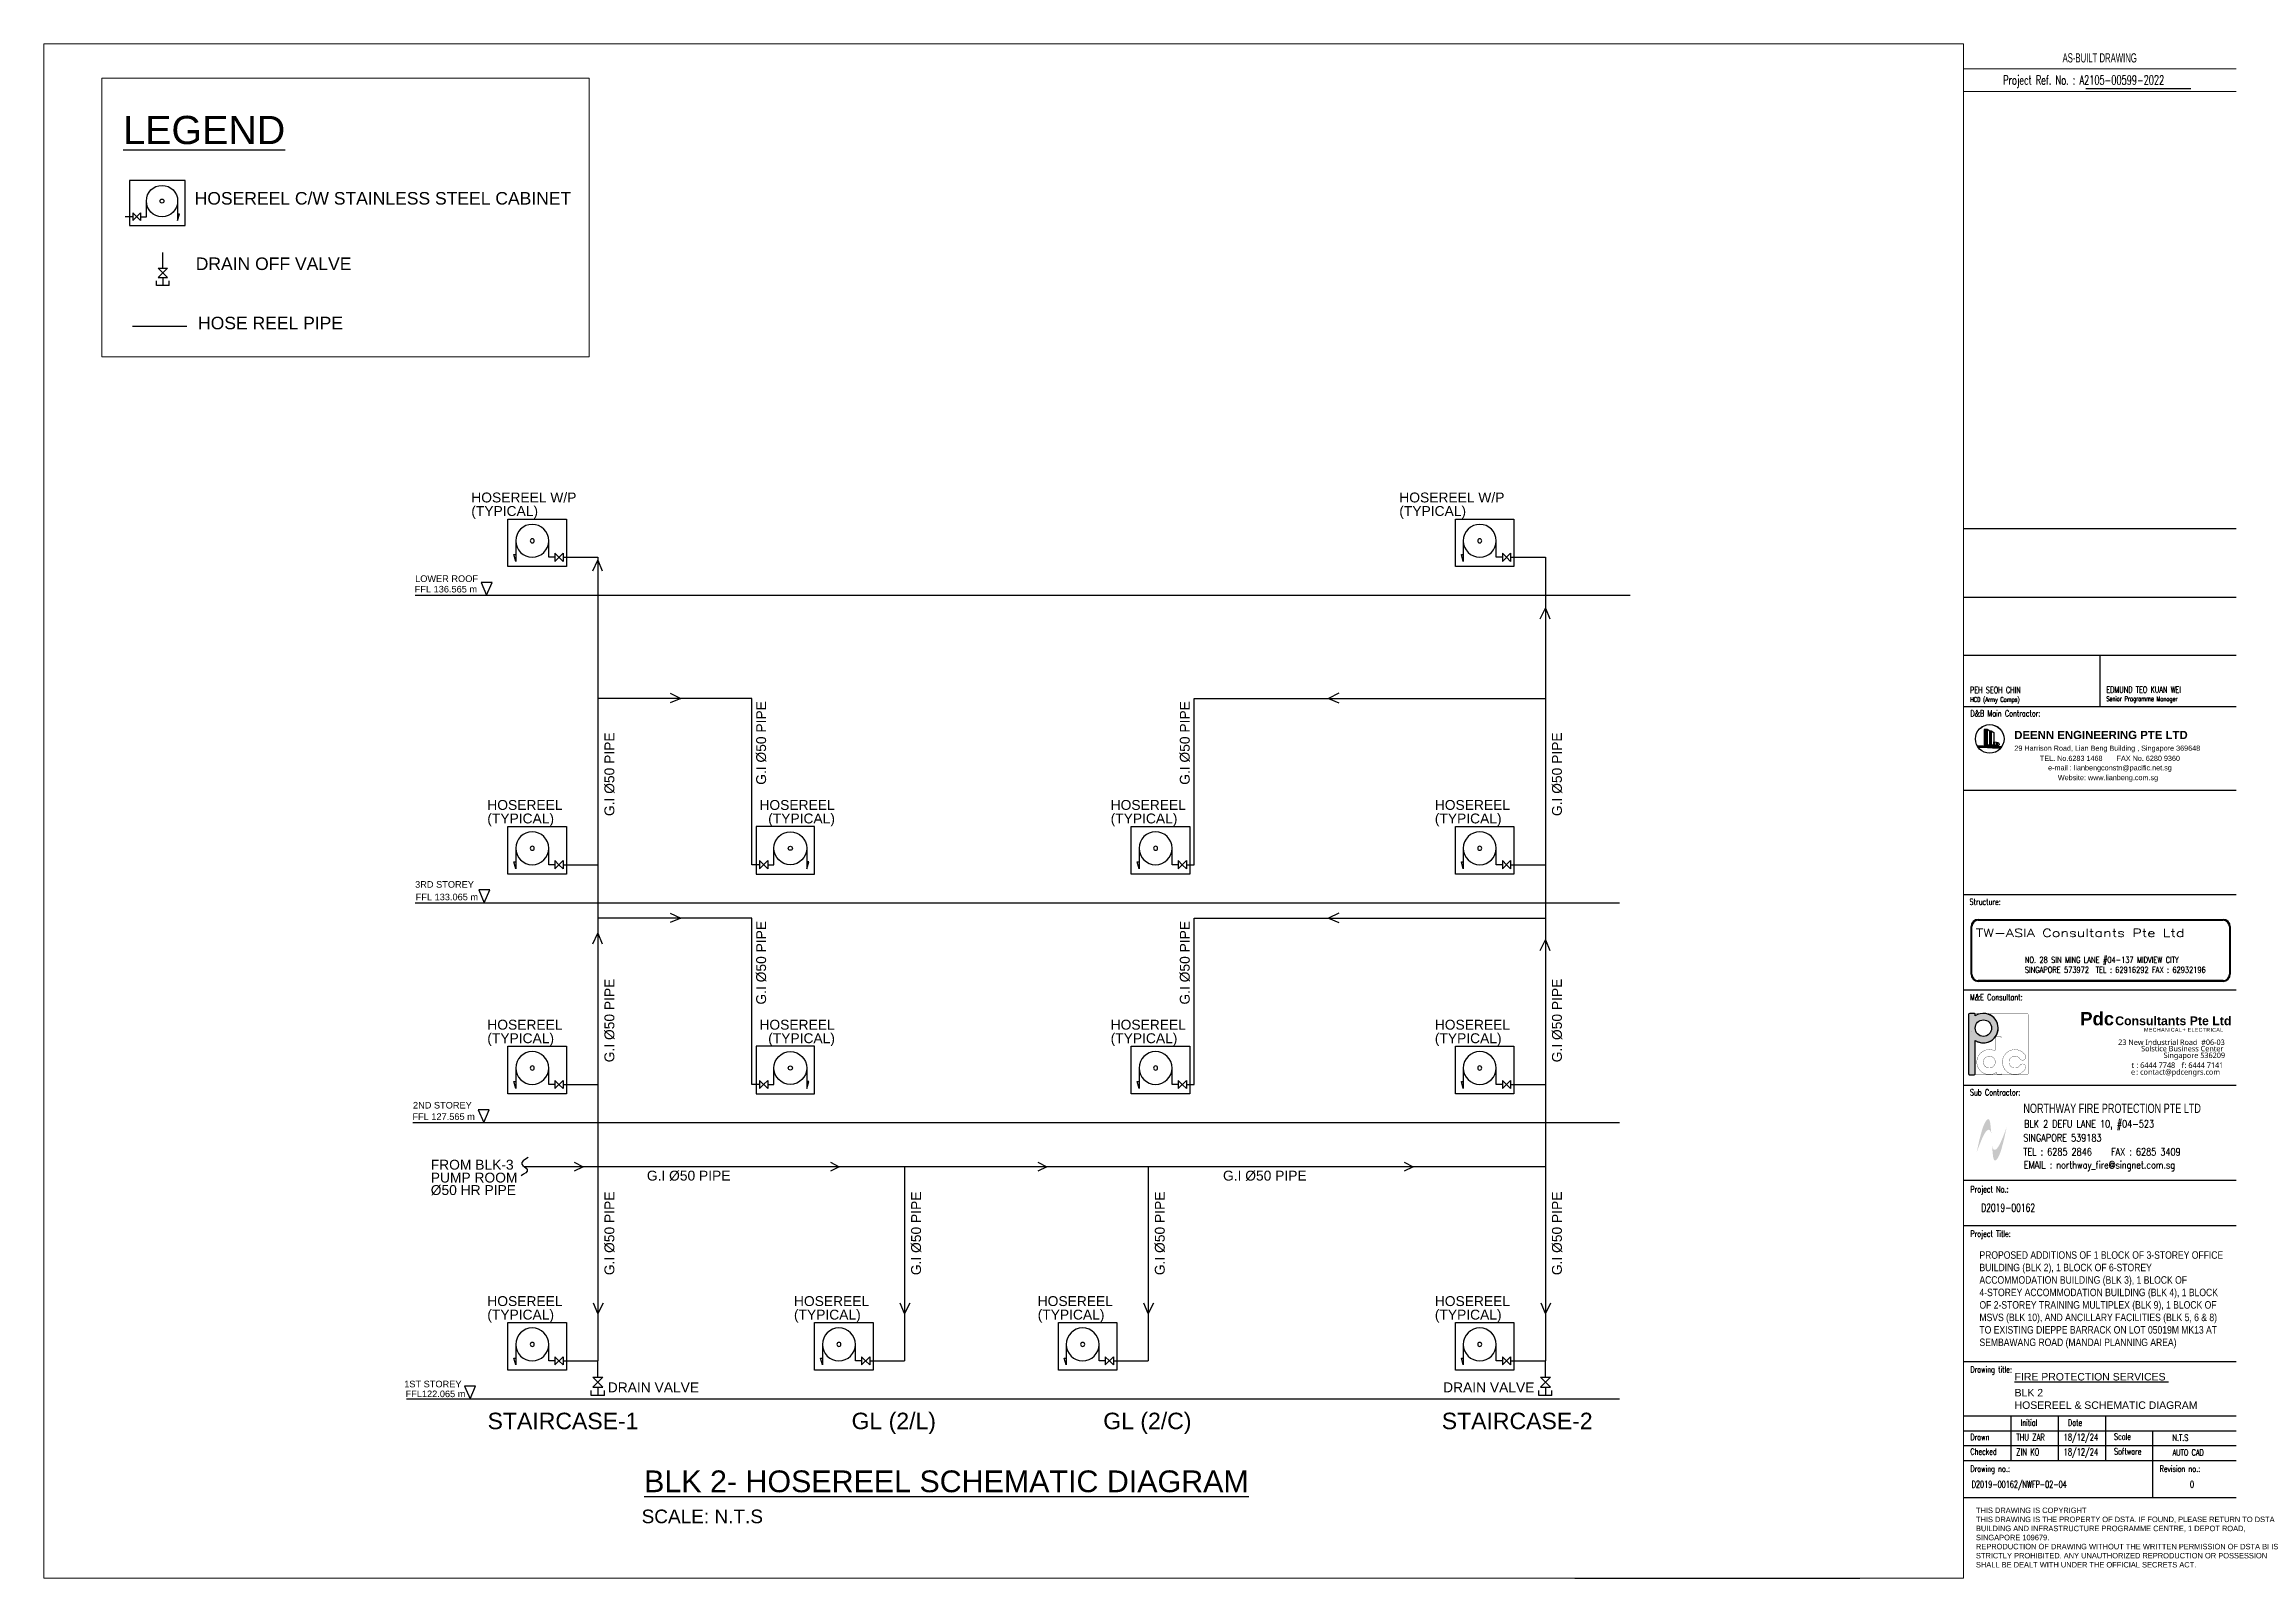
# Paper-space layout 'NWFP-02-04' of a CAD drawing. Header units: millimetres. Extents: x 4 to 810, y 14 to 579.
# The model-space entities are those that its viewports show. They can reach past a viewport. Long polylines and large blocks are cut down to what shows.
import ezdxf
from ezdxf.enums import TextEntityAlignment as Align

# ---------------------------------------------------------------- set-up
doc = ezdxf.new("R2010")
doc.units = ezdxf.units.MM
doc.linetypes.add('CENTER', pattern=[50.800000000000004, 31.75, -6.35, 6.35, -6.35])
for name, color, linetype in [('_KTI_CONTROL', 9, 'Continuous'), ('A-_ANOTTBLK----_E-', 7, 'Continuous'), ('A-_ANOTTBLK_--_N', 7, 'Continuous'), ('A-_ANOTTBLK_E-', 7, 'Continuous'), ('ARCHI', 135, 'Continuous'), ('LEVEL', 7, 'Continuous'), ('M-_FIRE----_E-', 14, 'Continuous'), ('M-_FIREHREL_E-', 14, 'HOSEREEL_SUPPLY'), ('M-_FIREHREL_T-', 7, 'Continuous'), ('M-HRPIPE--_E-', 1, 'Continuous'), ('TITLEBLOCK', 7, 'Continuous')]:
    doc.layers.add(name, color=color, linetype=linetype)
doc.layers.add('G-____-____-TEXT', color=7, linetype='Continuous', lineweight=9)
doc.layers.add('TITLE BLOCK$0$TB', color=7, linetype='Continuous', lineweight=13)
doc.styles.add('Arial', font='arial.ttf', dxfattribs={"height": 749.999999999999})
doc.styles.add('MtXpl_Trebuchet_MS', font='trebucbd.ttf')
doc.styles.add('PDC', font='arialbd.ttf', dxfattribs={"width": 0.9, "height": 300})
doc.styles.add('PDC-Add', font='trebuc.ttf')
doc.styles.add('ROMANC', font='ARIALUNI.ttf')
doc.styles.add('RomanD', font='romand__.ttf', dxfattribs={"width": 1.3, "height": 3})
doc.styles.add('ROMANS-1', font='romans.shx', dxfattribs={"width": 0.7})
doc.styles.add('RomanS_6', font='romans__.ttf', dxfattribs={"width": 0.65, "height": 2.25})
doc.styles.add('simplex', font='simplex_.ttf', dxfattribs={"height": 599.9999999999997})
doc.styles.get("Standard").update_dxf_attribs({"font": 'arial.ttf'})
doc.styles.add('X_1368_ TITLE BLK A1$0$X_1368_ TITLE BLK A1$0$Standard', font='txt_____.ttf')
doc.linetypes.add('HOSEREEL_SUPPLY', pattern='A,0.5,-0.2,["HR",Standard,S=0.1,R=0,X=-0.1,Y=-0.05],-0.2', length=0.9)

psp = doc.layouts.new('NWFP-02-04')

# ---------------------------------------------------------------- texts
at = {"color": 7, "ltscale": 0.5, "style": 'Arial'}
for s, p in [('29 Harrison Road, Lian Beng Building , Singapore 369648', (728.4463972385142, 318.7843403938391)), ('TEL. No.6283 1468       FAX No. 6280 9360', (737.8365761945279, 315.0586281423116))]:
    psp.add_text(s, height=1.9, rotation=0.0007973308914706, dxfattribs=at).set_placement(p)
for s, rotation, p in [('e-mail : lianbengconstn@pacific.net.sg', 0.0007973308914709, (763.5830440856794, 311.5898924711391)), ('Website: www.lianbeng.com.sg', 0.0007973308914713, (762.8645513298306, 307.9736686425102))]:
    psp.add_text(s, height=1.9, rotation=rotation, dxfattribs=at).set_placement(p, align=Align.CENTER)
at = {"color": 5}
psp.add_text('%%UBLK 2- HOSEREEL SCHEMATIC DIAGRAM', height=8, dxfattribs=at).set_placement((224.6272150993655, 46.20777702319629))
psp.add_text('SCALE: N.T.S', height=5).set_placement((223.7038893494728, 34.8135800779819))
at = {"layer": 'A-_ANOTTBLK----_E-', "color": 7, "style": 'simplex', "width": 0.65}
for s, p in [('PEH SEOH CHIN', (712.1198032548873, 340.0128666839441)), ('EDMUND TEO KUAN WEI', (762.2480686532499, 340.1274421071171)), ('D&B Main Contractor:', (712.2772841117876, 331.3717483746559)), ('Structure: ', (711.9559453006696, 262.1121002034927)), ('Project No.:', (712.2756904668477, 156.4037942369033)), ('Project Title:', (712.2587644842488, 140.0755206111926)), ('Drawing title:', (712.2587644842215, 90.17908392360596)), ('Initial', (730.7411329255178, 70.63364072349168)), ('Date', (748.1428603265354, 70.63364072349168)), ('Drawn', (712.2576330579695, 65.31546269790078)), ('Scale', (765.0857051748158, 65.49941153778127)), ('N.T.S', (786.5889325801859, 65.07548471815153)), ('Checked', (712.2573495957122, 59.9972846723208)), ('Software', (765.0857051748158, 60.04486608323714)), ('AUTO CAD', (786.5889325801859, 59.66226196022717)), ('Drawing no.:', (712.2587572159473, 53.67908402084913)), ('Revision no.:', (781.8656668200174, 53.67908402084913))]:
    psp.add_text(s, height=2.295445363654708, dxfattribs=at).set_placement(p)
for s, p in [('M&E Consultant:', (712.0958839944783, 228.1882684446983)), ('Sub Contractor:', (712.0958839944783, 193.1882684446983))]:
    psp.add_text(s, height=2.295445363654708, dxfattribs=at).set_placement(p, align=Align.MIDDLE_LEFT)
at = {"layer": 'A-_ANOTTBLK----_E-', "color": 7, "style": 'ROMANS-1', "width": 0.65}
for s, p in [('THU ZAR', (729.159740741316, 65.17909526894755)), ('18/12/24', (746.5614681423335, 65.17909526894755)), ('ZIN KO', (729.159740741316, 59.72454981440342)), ('18/12/24', (746.5614681423335, 59.72454981440342))]:
    psp.add_text(s, height=2.5, rotation=359.9969460926246, dxfattribs=at).set_placement(p)
at = {"layer": 'A-_ANOTTBLK----_E-', "color": 7, "width": 91.21851673373487, "attachment_point": 1, "style": 'ROMANS-1'}
for s, insert, char_height, rotation in [('D2019-00162', (716.247473513864, 152.2515839291226), 2.909090909090281, 359.9969460926245), ('D2019-00162/NWFP-02-04', (712.7503662611625, 50.33025562961211), 2.5, 359.99694609262457), ('\\pi-7.5,l9.25,t9.25;0', (791.2392234435001, 50.33025562961211), 2.5, 359.99694609262457)]:
    psp.add_mtext(s, dxfattribs=dict(at, insert=insert, char_height=char_height, rotation=rotation))
at = {"layer": 'A-_ANOTTBLK----_E-', "color": 7, "insert": (715.6033911254326, 134.7847081078448), "char_height": 2.75, "width": 91.21851673373487, "attachment_point": 1, "rotation": 359.9969460926245}
psp.add_mtext('{\\fArial Narrow|b0|i0|c0|p34;\\C256;PROPOSED ADDITIONS OF 1 BLOCK OF 3-STOREY OFFICE BUILDING (BLK 2), 1 BLOCK OF 6-STOREY ACCOMMODATION BUILDING (BLK 3), 1 BLOCK OF 4-STOREY ACCOMMODATION BUILDING (BLK 4), 1 BLOCK OF 2-STOREY TRAINING MULTIPLEX (BLK 9), 1 BLOCK OF MSVS (BLK 10), AND ANCILLARY FACILITIES (BLK 5, 6 & 8) TO EXISTING DIEPPE BARRACK ON LOT 05019M MK13 AT SEMBAWANG ROAD (MANDAI PLANNING AREA)}', dxfattribs=at)
at = {"layer": 'A-_ANOTTBLK_--_N', "color": 7, "width": 0.6}
psp.add_text('AS-BUILT DRAWING', height=3.388437499998862, rotation=0.0008289073064477002, dxfattribs=at).set_placement((759.8125369687423, 571.8425190557967), align=Align.CENTER)
at = {"layer": 'A-_ANOTTBLK_--_N', "color": 7, "style": 'simplex', "width": 0.65}
psp.add_text('Project Ref. No. : A2105-00599-2022', height=3.388437499998862, rotation=0.0008289073064477002, dxfattribs=at).set_placement((724.3424799766481, 563.6791521750856))
at = {"layer": 'A-_ANOTTBLK_--_N', "attachment_point": 1}
for s, insert, char_height, width, style in [('TW-ASIA Consultants Pte Ltd', (714.2791687234369, 253.3239869694382), 3, 108.700808125, 'RomanD'), ('NO. 28 SIN MING LANE #04-137 MIDVIEW CITY ', (732.3006330519395, 243.0342081982767), 2.25, 67.013058125, 'RomanS_6'), ('SINGAPORE 573972  TEL : 62916292 FAX : 62932196', (732.3006330519395, 239.3961873649434), 2.25, 75.97592437499999, 'RomanS_6')]:
    psp.add_mtext(s, dxfattribs=dict(at, insert=insert, char_height=char_height, width=width, style=style))
at = {"layer": 'A-_ANOTTBLK_E-', "color": 7, "style": 'simplex', "width": 0.65}
for s, p in [('HCD (Army Camps)', (712.1749240644258, 336.7616435667751)), ('Senior Programme Manager', (762.2304274254338, 337.0288502857757))]:
    psp.add_text(s, height=1.741991625001479, rotation=359.9969461333748, dxfattribs=at).set_placement(p)
at = {"layer": 'A-_ANOTTBLK_E-', "color": 7, "style": 'Arial'}
psp.add_text('%%UFIRE PROTECTION SERVICES ', height=2.75, dxfattribs=at).set_placement((728.5338905812791, 90.03489809441885), align=Align.TOP_LEFT)
at = {"layer": 'A-_ANOTTBLK_E-', "color": 7, "insert": (728.5353510975224, 84.17763932035064), "char_height": 2.75, "width": 91.21851673373487, "attachment_point": 1, "style": 'Arial'}
psp.add_mtext('BLK 2 \\PHOSEREEL & SCHEMATIC DIAGRAM', dxfattribs=at)
at = {"layer": 'Defpoints', "linetype": 'Continuous', "insert": (714.3099506029512, 40.55328817014538), "char_height": 2, "attachment_point": 1}
psp.add_mtext_dynamic_manual_height_columns('{\\fArial Narrow|b0|i0|c0|p34;THIS DRAWING IS COPYRIGHT\\PTHIS DRAWING IS THE PROPERTY OF DSTA. IF FOUND, PLEASE RETURN TO DSTA BUILDING AND INFRASTRUCTURE PROGRAMME CENTRE, 1 DEPOT ROAD, SINGAPORE 109679.\\PREPRODUCTION OF DRAWING WITHOUT THE WRITTEN PERMISSION OF DSTA BI IS STRICTLY PROHIBITED. ANY UNAUTHORIZED REPRODUCTION OR POSSESSION SHALL BE DEALT WITH UNDER THE OFFICIAL SECRETS ACT.}', width=96.01972892655611, gutter_width=1, heights=[0], dxfattribs=at)
at = {"layer": 'G-____-____-TEXT', "color": 7, "lineweight": -2, "style": 'Arial', "width": 0.7}
psp.add_text('NORTHWAY FIRE PROTECTION PTE LTD', height=3.403831133498631, dxfattribs=at).set_placement((731.7570449758592, 185.6497196096257))
at = {"layer": 'G-____-____-TEXT', "lineweight": -2, "style": 'simplex', "width": 0.8}
for s, p in [('SINGAPORE 539183', (731.7289657817938, 175.1331693567919)), ('BLK 2 DEFU LANE 10, #04-523', (732.0058130295939, 180.2647846889425)), ('TEL : 6285 2846   FAX : 6285 3409', (731.7289657817938, 169.9873725868744)), ('EMAIL : northway_fire@singnet.com.sg', (731.9027413587215, 165.1550763394171))]:
    psp.add_text(s, height=2.723064906798904, dxfattribs=at).set_placement(p)
at = {"layer": 'TITLEBLOCK', "insert": (728.375082246002, 323.0590092817503), "char_height": 3, "width": 149.9329879527612, "attachment_point": 7, "line_spacing_factor": 0.72, "style": 'ROMANC'}
psp.add_mtext('{\\fArial|b1|i0|c0|p34;DEENN ENGINEERING PTE LTD}', dxfattribs=at)

msp = doc.modelspace()

# ---------------------------------------------------------------- texts
for s, height, p in [('%%ULEGEND', 450, (84709.3984692254, 44816.94503366051)), (' STAIRCASE-1', 250, (77082.41032411276, 10559.44183911469)), ('GL (2/L)', 250, (82703.42512725313, 10559.44183911469)), ('GL (2/C)', 250, (86522.97217223457, 10559.44183911469)), (' STAIRCASE-2', 250, (91563.36255344829, 10559.44183911469))]:
    msp.add_text(s, height=height).set_placement(p)
at = {"layer": 'LEVEL'}
for s, height, p in [('HOSEREEL W/P', 150, (76932.45278430499, 24622.16515914741)), ('HOSEREEL W/P', 150, (91016.24559802153, 24622.16515914741)), ('(TYPICAL)', 150, (76932.45278430499, 24416.98566628215)), ('(TYPICAL)', 150, (91016.24559802153, 24416.98566628215)), ('FFL 136.565 m', 100, (76073.12663820038, 23255.89726982739)), ('LOWER ROOF', 100, (76079.29198463327, 23415.40423612636)), ('HOSEREEL', 150, (77175.23834571354, 19956.64043525584)), ('HOSEREEL', 150, (81305.64316639207, 19956.64043525584)), ('HOSEREEL', 150, (86635.47984321175, 19956.64043525584)), ('HOSEREEL', 150, (91555.21566461214, 19956.64043525584)), ('(TYPICAL)', 150, (77175.23834571354, 19751.46094239057)), ('(TYPICAL)', 150, (81438.14657703327, 19751.46094239057)), ('(TYPICAL)', 150, (86635.47984321175, 19751.46094239057)), ('(TYPICAL)', 150, (91555.21566461214, 19751.46094239057)), ('3RD STOREY', 100, (76079.69827195768, 18775.82927050261)), ('FFL 133.065 m', 100, (76087.97171600004, 18585.07518168793)), ('HOSEREEL', 150, (77175.23834571354, 16621.96508708585)), ('HOSEREEL', 150, (81305.64316639207, 16621.96508708585)), ('HOSEREEL', 150, (86635.47984321175, 16621.96508708585)), ('HOSEREEL', 150, (91555.21566461214, 16621.96508708586)), ('(TYPICAL)', 150, (77175.23834571354, 16416.78559422059)), ('(TYPICAL)', 150, (81438.14657703327, 16416.78559422059)), ('(TYPICAL)', 150, (86635.47984321175, 16416.78559422059)), ('(TYPICAL)', 150, (91555.21566461214, 16416.78559422059)), ('FFL 127.565 m', 100, (76039.06558237154, 15252.27374144553)), ('2ND STOREY', 100, (76047.334194779, 15425.29238318576)), ('FROM BLK-3', 150, (76317.20078913424, 14497.90515874105)), ('PUMP ROOM', 150, (76317.20078913424, 14301.77603624136)), ('G.I %%C50 PIPE', 150, (79596.67303536259, 14331.63665597286)), ('G.I %%C50 PIPE', 150, (88340.53250173412, 14331.63665597286)), ('%%C50 HR PIPE', 150, (76317.20078913424, 14113.19034787588)), ('(TYPICAL)', 150, (77175.23834571354, 12222.70777050542)), ('HOSEREEL', 150, (77175.23834571354, 12427.88726337069)), ('(TYPICAL)', 150, (81829.1723996632, 12222.70777050542)), ('HOSEREEL', 150, (81829.1723996632, 12427.88726337069)), ('(TYPICAL)', 150, (85528.20912206797, 12222.70777050542)), ('HOSEREEL', 150, (85528.20912206797, 12427.88726337069)), ('(TYPICAL)', 150, (91555.21566461214, 12222.70777050542)), ('HOSEREEL', 150, (91555.21566461214, 12427.88726337069)), ('1ST STOREY', 100, (75914.19557719414, 11194.47908381226)), ('FFL122.065 m', 100, (75934.70077069658, 11045.36563900844)), ('DRAIN VALVE', 150, (79003.56227962578, 11119.05783266695)), ('DRAIN VALVE', 150, (91681.0317811074, 11119.05783266695))]:
    msp.add_text(s, height=height, dxfattribs=at).set_placement(p)
for p in [(81405.69738129122, 20337.35548991367), (87835.49384113662, 20337.35548991367), (79103.16475070763, 19862.96562346729), (93483.14206960623, 19862.96562346729), (81405.69738129122, 17002.68014174368), (87835.49384113662, 17002.68014174368), (79103.16475070763, 16126.65181669421), (93483.14206960623, 16126.65181669421), (79103.16475070763, 12896.131508853), (83757.09880465729, 12896.131508853), (87456.13552706206, 12896.131508853), (93483.14206960623, 12896.131508853)]:
    msp.add_text('G.I %%C50 PIPE', height=150, rotation=90, dxfattribs=at).set_placement(p)
at = {"layer": 'M-_FIREHREL_T-'}
for s, p in [('HOSEREEL C/W STAINLESS STEEL CABINET ', (85849.0595994166, 43852.22413583896)), ('DRAIN OFF VALVE', (85866.28128243731, 42808.334002294)), ('HOSE REEL PIPE', (85902.99742951222, 41862.62645810781))]:
    msp.add_text(s, height=200, dxfattribs=at).set_placement(p)

# ---------------------------------------------------------------- blocks, each defined once
blk = doc.blocks.new('*X16')
at = {"color": 0}
for p, q in [((105082.673451556, 16093.28503922899), (105267.2684799529, 16277.88006762596)), ((105082.673451556, 16110.96270875866), (105249.5908104233, 16277.88006762596)), ((105082.673451556, 16128.64037828831), (105231.9131408936, 16277.88006762596)), ((105082.673451556, 16146.31804781798), (105214.2354713639, 16277.88006762596)), ((105082.673451556, 16163.99571734764), (105196.5578018343, 16277.88006762596)), ((105082.673451556, 16181.67338687731), (105178.8801323046, 16277.88006762596)), ((105082.673451556, 16199.35105640696), (105161.202462775, 16277.88006762596)), ((105082.673451556, 16217.02872593663), (105143.5247932453, 16277.88006762596)), ((105082.673451556, 16234.70639546631), (105125.8471237156, 16277.88006762596)), ((105082.673451556, 16252.38406499596), (105108.169454186, 16277.88006762596)), ((105082.673451556, 16270.06173452563), (105090.4917846563, 16277.88006762596)), ((105082.673451556, 16075.60736969932), (105281.2575590726, 16274.1914772159)), ((105082.673451556, 16057.92970016967), (105281.2575590726, 16256.51380768625)), ((105082.673451556, 16040.25203064), (105281.2575590726, 16238.83613815657)), ((105082.673451556, 16022.57436111035), (105281.2575590726, 16221.15846862691)), ((105082.673451556, 16004.89669158067), (105281.2575590725, 16203.48079909724)), ((105082.673451556, 15987.219022051), (105281.2575590725, 16185.80312956757)), ((105082.673451556, 15969.54135252134), (105281.2575590725, 16168.12546003791)), ((105082.673451556, 15951.86368299168), (105281.2575590725, 16150.44779050825)), ((105082.673451556, 15934.18601346202), (105281.2575590725, 16132.77012097859)), ((105082.673451556, 15916.50834393235), (105281.2575590725, 16115.09245144891)), ((105082.673451556, 15898.8306744027), (105281.2575590725, 16097.41478191925)), ((105082.673451556, 15881.15300487302), (105281.2575590725, 16079.73711238958)), ((105082.673451556, 15863.47533534336), (105281.2575590725, 16062.05944285991)), ((105082.673451556, 15845.79766581369), (105281.2575590725, 16044.38177333025)), ((105082.673451556, 15828.11999628403), (105281.2575590725, 16026.70410380059)), ((105082.673451556, 15810.44232675437), (105281.2575590725, 16009.02643427093)), ((105082.673451556, 15792.7646572247), (105281.2575590725, 15991.34876474126)), ((105082.673451556, 15775.08698769504), (105281.2575590725, 15973.67109521159)), ((105082.673451556, 15757.40931816538), (105281.2575590725, 15955.99342568192)), ((105082.673451556, 15739.73164863572), (105281.2575590725, 15938.31575615225)), ((105082.673451556, 15722.05397910606), (105281.2575590725, 15920.6380866226)), ((105082.673451556, 15704.37630957638), (105281.2575590725, 15902.96041709293)), ((105082.673451556, 15686.69864004673), (105281.2575590725, 15885.28274756327)), ((105438.469699054, 16077.85022660412), (105542.5676201018, 16181.94814765188)), ((105438.469699054, 16095.52789613377), (105524.8899505721, 16181.94814765188)), ((105438.469699054, 16113.20556566344), (105507.2122810424, 16181.94814765188)), ((105438.469699054, 16130.88323519309), (105489.5346115128, 16181.94814765188)), ((105438.469699054, 16148.56090472276), (105471.8569419831, 16181.94814765188)), ((105438.469699054, 16166.23857425243), (105454.1792724535, 16181.94814765188)), ((105438.469699054, 16060.17255707444), (105546.0359978025, 16167.7388558229)), ((105438.469699054, 16042.49488754479), (105546.0359978025, 16150.06118629324)), ((105438.469699054, 16024.81721801511), (105546.0359978025, 16132.38351676357)), ((105438.469699054, 16007.13954848545), (105546.0359978025, 16114.7058472339)), ((105438.469699054, 15989.46187895578), (105546.0359978025, 16097.02817770425)), ((105438.469699054, 15971.78420942612), (105546.0359978025, 16079.35050817457)), ((105438.469699054, 15954.10653989647), (105546.0359978025, 16061.67283864493)), ((105438.469699054, 15936.4288703668), (105546.0359978025, 16043.99516911526)), ((105438.469699054, 15918.75120083714), (105546.0359978025, 16026.3174995856)), ((105438.469699054, 15901.07353130747), (105546.0359978025, 16008.63983005593)), ((105438.469699054, 15883.39586177781), (105546.0359978025, 15990.96216052626)), ((105438.469699054, 15865.71819224814), (105546.0359978025, 15973.2844909966)), ((105438.469699054, 15848.04052271848), (105546.0359978025, 15955.60682146693)), ((105438.469699054, 15830.36285318882), (105546.0359978025, 15937.92915193729)), ((105438.469699054, 15812.68518365915), (105546.0359978025, 15920.25148240761)), ((105438.469699054, 15795.00751412948), (105546.0359978025, 15902.57381287795)), ((105438.469699054, 15777.32984459983), (105546.0359978025, 15884.89614334828)), ((105082.673451556, 15669.02097051706), (105281.2575590725, 15867.6050780336)), ((105082.673451556, 15651.34330098739), (105281.2575590725, 15849.92740850393)), ((105082.673451556, 15633.66563145773), (105281.2575590725, 15832.24973897427)), ((105082.673451556, 15615.98796192807), (105281.2575590725, 15814.5720694446)), ((105082.673451556, 15598.31029239842), (105281.2575590725, 15796.89439991494)), ((105082.673451556, 15580.63262286874), (105281.2575590725, 15779.21673038527)), ((105082.673451556, 15562.95495333909), (105281.2575590725, 15761.53906085561)), ((105082.673451556, 15545.27728380941), (105281.2575590725, 15743.86139132594)), ((105082.673451556, 15527.59961427975), (105281.2575590725, 15726.18372179627)), ((105082.673451556, 15509.92194475008), (105281.2575590725, 15708.50605226661)), ((105082.673451556, 15492.24427522042), (105281.2575590725, 15690.82838273695)), ((105082.673451556, 15474.56660569077), (105281.2575590725, 15673.15071320728)), ((105082.673451556, 15456.8889361611), (105281.2575590725, 15655.47304367761)), ((105082.673451556, 15439.21126663143), (105281.2575590725, 15637.79537414794)), ((105082.673451556, 15421.53359710177), (105281.2575590725, 15620.11770461828)), ((105082.673451556, 15403.8559275721), (105281.2575590725, 15602.44003508862)), ((105082.673451556, 15386.17825804245), (105281.2575590725, 15584.76236555896)), ((105082.673451556, 15368.50058851277), (105281.2575590725, 15567.08469602929)), ((105082.673451556, 15350.82291898311), (105281.2575590725, 15549.40702649963)), ((105082.673451556, 15333.14524945345), (105281.2575590725, 15531.72935696995)), ((105082.673451556, 15315.46757992379), (105281.2575590725, 15514.05168744028)), ((105082.673451556, 15297.78991039412), (105281.2575590725, 15496.37401791061)), ((105082.673451556, 15280.11224086446), (105281.2575590725, 15478.69634838096)), ((105082.673451556, 15262.4345713348), (105281.2575590725, 15461.0186788513)), ((105084.4408607858, 15246.52431103492), (105281.2575590725, 15443.34100932163)), ((105102.1185303154, 15246.52431103492), (105281.2575590725, 15425.66333979197)), ((105119.7961998451, 15246.52431103492), (105281.2575590725, 15407.9856702623)), ((105137.4738693747, 15246.52431103492), (105281.2575590724, 15390.30800073262)), ((105155.1515389044, 15246.52431103492), (105281.2575590724, 15372.63033120297)), ((105172.8292084341, 15246.52431103492), (105281.2575590724, 15354.9526616733)), ((105190.5068779637, 15246.52431103492), (105281.2575590724, 15337.27499214364)), ((105208.1845474934, 15246.52431103492), (105281.2575590724, 15319.59732261397)), ((105225.8622170231, 15246.52431103492), (105281.2575590724, 15301.9196530843)), ((105243.5398865527, 15246.52431103492), (105281.2575590724, 15284.24198355464)), ((105261.2175560824, 15246.52431103492), (105281.2575590724, 15266.56431402497)), ((105278.895225612, 15246.52431103492), (105281.2575590724, 15248.88664449531)), ((105438.469699054, 15759.65217507016), (105546.0359978025, 15867.21847381862)), ((105438.469699054, 15741.97450554051), (105546.0359978025, 15849.54080428896)), ((105438.469699054, 15724.29683601083), (105546.0359978025, 15831.86313475929)), ((105438.469699054, 15706.61916648118), (105546.0359978025, 15814.18546522963)), ((105438.469699054, 15688.9414969515), (105546.0359978025, 15796.50779569996)), ((105438.469699054, 15671.26382742184), (105546.0359978025, 15778.8301261703)), ((105438.469699054, 15653.58615789217), (105546.0359978025, 15761.15245664064)), ((105438.469699054, 15635.90848836251), (105546.0359978025, 15743.47478711097)), ((105438.469699054, 15618.23081883285), (105546.0359978025, 15725.79711758132)), ((105438.469699054, 15600.55314930319), (105546.0359978025, 15708.11944805164)), ((105438.469699054, 15582.87547977353), (105546.0359978025, 15690.44177852199)), ((105438.469699054, 15565.19781024386), (105546.0359978025, 15672.76410899231)), ((105438.469699054, 15547.5201407142), (105546.0359978025, 15655.08643946265)), ((105438.469699054, 15529.84247118454), (105546.0359978025, 15637.40876993299)), ((105438.469699054, 15512.16480165487), (105546.0359978025, 15619.73110040333)), ((105438.469699054, 15494.48713212521), (105546.0359978025, 15602.05343087367)), ((105438.469699054, 15476.80946259554), (105546.0359978025, 15584.375761344)), ((105438.469699054, 15459.13179306587), (105546.0359978025, 15566.69809181434)), ((105438.469699054, 15441.45412353621), (105546.0359978025, 15549.02042228467)), ((105438.469699054, 15423.77645400655), (105546.0359978025, 15531.34275275501)), ((105438.469699054, 15406.0987844769), (105546.0359978025, 15513.66508322535)), ((105438.469699054, 15388.42111494722), (105546.0359978025, 15495.98741369568)), ((105438.469699054, 15370.74344541757), (105546.0359978025, 15478.30974416602)), ((105438.469699054, 15353.06577588789), (105546.0359978025, 15460.63207463635)), ((105438.469699054, 15335.38810635823), (105546.0359978025, 15442.95440510668)), ((105438.469699054, 15317.71043682856), (105546.0359978025, 15425.27673557703)), ((105438.469699054, 15300.03276729891), (105546.0359978025, 15407.59906604736)), ((105438.469699054, 15282.35509776925), (105546.0359978025, 15389.92139651771)), ((105438.469699054, 15264.67742823958), (105546.0359978025, 15372.24372698803)), ((105440.9882449049, 15249.51830456082), (105546.0359978025, 15354.56605745837)), ((105458.6659144346, 15249.51830456082), (105546.0359978025, 15336.8883879287)), ((105476.3435839642, 15249.51830456082), (105546.0359978025, 15319.21071839905)), ((105494.0212534939, 15249.51830456082), (105546.0359978025, 15301.53304886938)), ((105511.6989230236, 15249.51830456082), (105546.0359978025, 15283.85537933972)), ((105529.3765925532, 15249.51830456082), (105546.0359978025, 15266.17770981006)), ((105685.7977792337, 15441.29483030065), (105689.1069112924, 15444.60396235928)), ((105685.7977792337, 15423.61716077098), (105706.784580822, 15444.60396235928)), ((105685.7977792337, 15405.93949124132), (105724.4622503517, 15444.60396235928)), ((105685.7977792337, 15388.26182171165), (105742.1399198814, 15444.60396235928)), ((105685.7977792337, 15370.58415218199), (105750.3959256047, 15435.18229855297)), ((105685.7977792337, 15352.90648265232), (105750.3959256047, 15417.5046290233)), ((105685.7977792337, 15335.22881312266), (105750.3959256047, 15399.82695949364)), ((105685.7977792337, 15317.551143593), (105750.3959256047, 15382.14928996398)), ((105685.7977792337, 15299.87347406333), (105750.3959256047, 15364.47162043431)), ((105685.7977792337, 15282.19580453367), (105750.3959256047, 15346.79395090465)), ((105685.7977792337, 15264.518135004), (105750.3959256047, 15329.11628137498)), ((105685.7977792337, 15246.84046547434), (105750.3959256047, 15311.43861184532)), ((105692.285408288, 15235.65042499894), (105750.3959256047, 15293.76094231566)), ((105709.9630778177, 15235.65042499893), (105750.3959256047, 15276.08327278599)), ((105727.6407473473, 15235.65042499893), (105750.3959256047, 15258.40560325633)), ((105745.318416877, 15235.65042499893), (105750.3959256047, 15240.72793372666)), ((105886.3924336034, 15394.402111255), (105892.7237497795, 15400.73342743109)), ((105886.3924336034, 15376.72444172533), (105910.4014193091, 15400.73342743109)), ((105886.3924336034, 15359.04677219567), (105928.0790888388, 15400.73342743109)), ((105886.3924336034, 15341.369102666), (105940.7908140276, 15395.76748309016)), ((105886.3924336034, 15323.69143313634), (105940.7908140276, 15378.08981356051)), ((105886.3924336034, 15306.01376360669), (105940.7908140276, 15360.41214403085)), ((105886.3924336034, 15288.33609407702), (105940.7908140276, 15342.73447450118)), ((105886.3924336034, 15270.65842454736), (105940.7908140276, 15325.05680497153)), ((105886.3924336034, 15252.98075501769), (105940.7908140276, 15307.37913544186)), ((105892.1533377401, 15241.06398962471), (105940.7908140276, 15289.70146591219)), ((105909.8310072697, 15241.06398962471), (105940.7908140276, 15272.02379638254)), ((105927.5086767994, 15241.06398962471), (105940.7908140276, 15254.34612685287))]:
    blk.add_line(p, q, dxfattribs=at)
blk = doc.blocks.new('*X17')
at = {"color": 0}
for p, q in [((104617.7061096699, 15190.79537648373), (104620.7933545937, 15193.88262140754)), ((104622.4525758805, 15182.28359054714), (104634.0516067409, 15193.88262140754)), ((104627.2726903252, 15173.8454528445), (104647.3098588882, 15193.88262140754)), ((104632.165834781, 15165.48034515307), (104660.5681110354, 15193.88262140754)), ((104637.1314224728, 15157.18768069767), (104673.8263631827, 15193.88262140754)), ((104642.168896996, 15148.96690307365), (104687.0846153299, 15193.88262140754)), ((104647.277731312, 15140.81748524234), (104700.3428674772, 15193.88262140754)), ((104652.4574268115, 15132.73892859464), (104713.6011196244, 15193.88262140754)), ((104657.7075124426, 15124.73076207844), (104726.8593717717, 15193.88262140754)), ((104663.0275438977, 15116.79254138629), (104740.1176239189, 15193.88262140754)), ((104668.4171028583, 15108.92384819968), (104753.3758760662, 15193.88262140754)), ((104673.8757962928, 15101.12428948694), (104766.6341282134, 15193.88262140754)), ((104684.1495595544, 15098.13980060132), (104779.8923803607, 15193.88262140754)), ((104697.4078117017, 15098.13980060132), (104793.1506325079, 15193.88262140754)), ((104710.666063849, 15098.13980060132), (104806.4088846551, 15193.88262140754)), ((104723.9243159962, 15098.13980060132), (104819.6671368024, 15193.88262140754)), ((104737.1825681434, 15098.13980060132), (104832.9253889497, 15193.88262140754)), ((104750.4408202907, 15098.13980060132), (104846.1836410969, 15193.88262140754)), ((104763.6990724379, 15098.13980060132), (104859.4418932442, 15193.88262140754)), ((104776.9573245852, 15098.13980060132), (104872.7001453914, 15193.88262140754)), ((104790.2155767324, 15098.13980060132), (104885.9583975386, 15193.88262140754)), ((104803.4738288797, 15098.13980060132), (104899.2166496859, 15193.88262140754)), ((104816.7320810269, 15098.13980060132), (104912.4749018331, 15193.88262140754)), ((104829.9903331742, 15098.13980060132), (104925.7331539804, 15193.88262140754)), ((104843.2485853214, 15098.13980060132), (104938.9914061277, 15193.88262140754)), ((104856.5068374687, 15098.13980060132), (104952.2496582749, 15193.88262140754)), ((104869.7650896159, 15098.13980060132), (104965.5079104221, 15193.88262140754)), ((104883.0233417632, 15098.13980060132), (104978.7661625694, 15193.88262140754)), ((104896.2815939104, 15098.13980060132), (104992.0244147166, 15193.88262140754)), ((104909.5398460577, 15098.13980060132), (105005.2826668639, 15193.88262140754)), ((104922.7980982049, 15098.13980060132), (105018.5409190111, 15193.88262140754)), ((104936.0563503521, 15098.13980060132), (105031.7991711584, 15193.88262140754)), ((104949.3146024994, 15098.13980060132), (105045.0574233056, 15193.88262140754)), ((104962.5728546466, 15098.13980060132), (105058.3156754529, 15193.88262140754)), ((104975.8311067939, 15098.13980060132), (105071.5739276001, 15193.88262140754)), ((104989.0893589411, 15098.13980060132), (105084.8321797474, 15193.88262140754)), ((105002.3476110884, 15098.13980060132), (105098.0904318946, 15193.88262140754)), ((105015.6058632357, 15098.13980060132), (105111.3486840419, 15193.88262140754)), ((105028.8641153829, 15098.13980060132), (105124.6069361891, 15193.88262140754)), ((105042.1223675301, 15098.13980060132), (105137.8651883364, 15193.88262140754)), ((105055.3806196774, 15098.13980060132), (105151.1234404836, 15193.88262140754)), ((105068.6388718246, 15098.13980060132), (105164.3816926308, 15193.88262140754)), ((105081.8971239719, 15098.13980060132), (105177.6399447781, 15193.88262140754)), ((105095.1553761191, 15098.13980060132), (105190.8981969253, 15193.88262140754)), ((105108.4136282664, 15098.13980060132), (105204.1564490726, 15193.88262140754)), ((105121.6718804136, 15098.13980060132), (105217.4147012199, 15193.88262140754)), ((105134.9301325608, 15098.13980060132), (105230.6729533671, 15193.88262140754)), ((105148.1883847081, 15098.13980060132), (105243.9312055143, 15193.88262140754)), ((105161.4466368554, 15098.13980060132), (105257.1894576616, 15193.88262140754)), ((105174.7048890026, 15098.13980060132), (105270.4477098088, 15193.88262140754)), ((105187.9631411499, 15098.13980060132), (105283.7059619561, 15193.88262140754)), ((105201.2213932971, 15098.13980060132), (105296.9642141033, 15193.88262140754)), ((105214.4796454443, 15098.13980060132), (105303.7406492844, 15187.40080444141)), ((105227.7378975916, 15098.13980060132), (105304.3223071478, 15174.7242101575)), ((105240.9961497389, 15098.13980060132), (105317.580559295, 15174.7242101575)), ((105254.2544018861, 15098.13980060132), (105330.8388114423, 15174.7242101575)), ((105267.5126540334, 15098.13980060132), (105344.0970635895, 15174.7242101575)), ((105280.7709061806, 15098.13980060132), (105357.3553157368, 15174.7242101575)), ((105294.0291583278, 15098.13980060132), (105370.613567884, 15174.7242101575)), ((105304.5769669626, 15082.17110494158), (105397.1300721785, 15174.7242101575)), ((105306.6781466137, 15097.53053673989), (105383.8718200313, 15174.7242101575)), ((105317.8352191099, 15082.17110494158), (105410.3883243258, 15174.7242101575)), ((105331.0934712571, 15082.17110494158), (105423.646576473, 15174.7242101575)), ((105344.3517234043, 15082.17110494158), (105436.9048286203, 15174.7242101575)), ((105357.6099755516, 15082.17110494158), (105450.1630807675, 15174.7242101575)), ((105370.8682276988, 15082.17110494158), (105463.4213329147, 15174.7242101575)), ((105384.1264798461, 15082.17110494158), (105476.679585062, 15174.7242101575)), ((105397.3847319934, 15082.17110494158), (105489.9378372093, 15174.7242101575)), ((105410.6429841406, 15082.17110494158), (105503.1960893565, 15174.7242101575)), ((105423.9012362878, 15082.17110494158), (105516.4543415037, 15174.7242101575)), ((105437.1594884351, 15082.17110494158), (105529.712593651, 15174.7242101575)), ((105450.4177405823, 15082.17110494158), (105542.9708457983, 15174.7242101575)), ((105463.6759927296, 15082.17110494158), (105556.2290979455, 15174.7242101575)), ((105476.9342448768, 15082.17110494158), (105569.4873500927, 15174.7242101575)), ((105490.1924970241, 15082.17110494158), (105582.74560224, 15174.7242101575)), ((105503.4507491713, 15082.17110494158), (105596.0038543872, 15174.7242101575)), ((105516.7090013186, 15082.17110494158), (105609.2621065345, 15174.7242101575)), ((105529.9672534658, 15082.17110494158), (105622.5203586818, 15174.7242101575)), ((105543.2255056131, 15082.17110494158), (105619.1707508768, 15158.11635020526)), ((105556.4837577603, 15082.17110494158), (105629.3487736435, 15155.03612082478)), ((105569.7420099076, 15082.17110494158), (105642.6070257908, 15155.03612082478)), ((105583.0002620548, 15082.17110494158), (105655.865277938, 15155.03612082478)), ((105596.2585142021, 15082.17110494158), (105669.1235300853, 15155.03612082478)), ((105609.5167663493, 15082.17110494158), (105682.3817822325, 15155.03612082478)), ((105622.7750184966, 15082.17110494158), (105695.6400343798, 15155.03612082478)), ((105622.9481345368, 15069.08596883454), (105708.898286527, 15155.03612082478)), ((105626.4139825747, 15059.29356472526), (105722.1565386743, 15155.03612082478)), ((105639.672234722, 15059.29356472526), (105735.4147908215, 15155.03612082478)), ((105652.9304868692, 15059.29356472526), (105748.6730429688, 15155.03612082478)), ((105666.1887390164, 15059.29356472526), (105761.931295116, 15155.03612082478)), ((105679.4469911637, 15059.29356472526), (105775.1895472633, 15155.03612082478)), ((105692.705243311, 15059.29356472526), (105788.4477994105, 15155.03612082478)), ((105705.9634954582, 15059.29356472526), (105801.7060515578, 15155.03612082478)), ((105719.2217476055, 15059.29356472526), (105814.964303705, 15155.03612082478)), ((105732.4799997527, 15059.29356472526), (105828.2225558522, 15155.03612082478)), ((105745.7382518999, 15059.29356472526), (105841.4808079995, 15155.03612082478)), ((105758.9965040472, 15059.29356472526), (105854.7390601467, 15155.03612082478)), ((105772.2547561944, 15059.29356472526), (105867.997312294, 15155.03612082478)), ((105785.5130083417, 15059.29356472526), (105881.2555644412, 15155.03612082478)), ((105798.7712604889, 15059.29356472526), (105894.5138165885, 15155.03612082478)), ((105812.0295126362, 15059.29356472526), (105907.7720687357, 15155.03612082478)), ((105825.2877647834, 15059.29356472526), (105921.030320883, 15155.03612082478)), ((105838.5460169307, 15059.29356472526), (105934.2885730302, 15155.03612082478)), ((105851.8042690779, 15059.29356472526), (105947.5468251775, 15155.03612082478)), ((105865.0625212252, 15059.29356472526), (105960.8050773247, 15155.03612082478)), ((105878.3207733724, 15059.29356472526), (105974.063329472, 15155.03612082478)), ((105891.5790255197, 15059.29356472526), (105987.3215816192, 15155.03612082478)), ((105904.8372776669, 15059.29356472526), (106000.5798337665, 15155.03612082478)), ((105918.0955298142, 15059.29356472526), (106013.8380859137, 15155.03612082478)), ((105931.3537819614, 15059.29356472526), (106027.096338061, 15155.03612082479)), ((105944.6120341086, 15059.29356472526), (106040.3545902082, 15155.03612082479)), ((105957.8702862559, 15059.29356472526), (106053.6128423555, 15155.03612082479)), ((105971.1285384032, 15059.29356472526), (106066.8710945027, 15155.03612082479)), ((105984.3867905504, 15059.29356472526), (106080.12934665, 15155.03612082479)), ((105997.6450426977, 15059.29356472526), (106093.3875987972, 15155.03612082479)), ((106010.9032948449, 15059.29356472526), (106106.6458509444, 15155.03612082479)), ((106024.1615469921, 15059.29356472526), (106119.9041030917, 15155.03612082479)), ((106037.4197991394, 15059.29356472526), (106133.1623552389, 15155.03612082479)), ((106050.6780512866, 15059.29356472526), (106146.4206073862, 15155.03612082479)), ((106063.9363034339, 15059.29356472526), (106159.6788595334, 15155.03612082479)), ((106077.1945555811, 15059.29356472526), (106172.9371116807, 15155.03612082479)), ((106090.4528077284, 15059.29356472526), (106186.1953638279, 15155.03612082479)), ((106103.7110598756, 15059.29356472526), (106199.4536159752, 15155.03612082479)), ((106116.9693120229, 15059.29356472526), (106212.7118681224, 15155.03612082479)), ((106130.2275641701, 15059.29356472526), (106225.9701202697, 15155.03612082479)), ((106143.4858163174, 15059.29356472526), (106239.2283724169, 15155.03612082479)), ((106170.0023206119, 15059.29356472526), (106222.3480647883, 15111.63930890168)), ((106183.2605727591, 15059.29356472526), (106185.1368971747, 15061.16988914086))]:
    blk.add_line(p, q, dxfattribs=at)
blk = doc.blocks.new('pdc logo')
at = {"layer": '_KTI_CONTROL'}
h = blk.add_hatch(color=5, dxfattribs=at)
h.dxf.hatch_style = 1
h.paths.add_polyline_path([(2157.635326064563, -611.1845728883322, -1), (2152.794144856007, -611.1845728883322, -1)], flags=16)
edge = h.paths.add_edge_path()
edge.add_arc((2152.394144856007, -607.2439822840536), 0.3999999999999091, 359.999999999987, 450)
edge.add_line((2152.394144856007, -606.8439822840536), (2151.194144856007, -606.8439822840536))
edge.add_arc((2151.194144856007, -607.1639822840539), 0.3200000000002092, 90, 179.9999999999674)
edge.add_line((2150.874144856007, -607.1639822840536), (2150.874144856007, -624.619807822638))
edge.add_arc((2151.194144856007, -624.6198078226379), 0.3200000000000728, 180, 269.9999999999837)
edge.add_line((2151.194144856007, -624.9398078226379), (2152.474144856007, -624.9398078226379))
edge.add_arc((2152.474144856008, -624.6198078226388), 0.3199999999992088, 269.9999999998697, 360.0000000001465)
edge.add_line((2152.794144856007, -624.6198078226379), (2152.794144856007, -614.787553310209))
edge.add_arc((2155.214735460286, -611.1845728883324), 4.340590604278217, 236.1056069533386, 449.9999999999952)
edge.add_arc((2155.214735460284, -611.1845728883302), 4.340590604276622, 89.999999999976, 123.8943930466526)
edge.add_line((2152.794144856007, -607.5815924664546), (2152.794144856007, -607.2439822840537))
blk.add_line((2151.834144856007, -612.1209734762728), (2151.834144856007, -612.1209734762728), dxfattribs=at)
at = {"layer": '_KTI_CONTROL', "color": 5}
for p, q in [((2160.150431168704, -613.9439206995752), (2160.150431168704, -613.9439206995752)), ((2166.729772245147, -620.6134821630401), (2166.729772245147, -620.6134821630401)), ((2166.729772245147, -621.7249647733887), (2166.729772245147, -621.7249647733887))]:
    blk.add_line(p, q, dxfattribs=at)
at = {"layer": '_KTI_CONTROL'}
blk.add_lwpolyline([(2151.274144856007, -624.9398078226379, 0.08000000000000002, 0.08000000000000002, 0), (2167.961849727541, -624.9398078226379, 0.08000000000000002, 0.08000000000000002, 0.414213562373095), (2168.361849727541, -624.539807822638, 0.08000000000000002, 0.08000000000000002, 0), (2168.361849727541, -607.2439822840536, 0.08000000000000002, 0.08000000000000002, 0.414213562373095), (2167.961849727541, -606.8439822840536, 0.08000000000000002, 0.08000000000000002, 0), (2151.274144856007, -606.8439822840536, 0.08000000000000002, 0, 0.4142135623730951), (2150.874144856007, -607.2439822840536, 0, 0, 0), (2150.874144856007, -624.539807822638, 0, 0.08000000000000002, 0.414213562373095)], format="xyseb", close=True, dxfattribs=at)
blk.add_lwpolyline([(2152.794144856007, -607.5815924664545), (2152.794144856007, -607.2439822840536, 0.4142135623730951), (2152.394144856007, -606.8439822840536), (2151.194144856007, -606.8439822840536, 0.414213562373095), (2150.874144856007, -607.1639822840536), (2150.874144856007, -624.619807822638, 0.414213562373095), (2151.194144856007, -624.9398078226379), (2152.474144856007, -624.9398078226379, 0.4142135623730867), (2152.794144856007, -624.619807822638), (2152.794144856007, -614.787553310209, 1.350120877442107), (2155.214735460286, -606.8439822840536)], format="xyb", dxfattribs=at)
at = {"layer": '_KTI_CONTROL', "color": 5, "const_width": 0.08000000000000002}
for points in [[(2159.154539300955, -624.2578167366435, 0.6042217390460212), (2159.029151879456, -624.1919381971661, -1.673231299961492), (2158.320314510799, -617.76530121373, 0.531580363941052), (2158.760069188369, -617.4685541544515), (2158.76006918837, -614.0622704848703, -0.4142135623730447), (2159.16006918837, -613.6622704848703), (2160.28006918837, -613.6622704848703, -0.414213562373133), (2160.68006918837, -614.0622704848703), (2160.68006918837, -624.5357716580338, -0.414213562373095), (2160.360069188369, -624.8557716580337), (2159.554539300955, -624.8557716580337, -0.4142135623729333), (2159.154539300955, -624.4557716580341)], [(2166.729772245147, -621.7249647733887, -0.600855178216833), (2167.525656898678, -623.2217772343772, -3.27094615184168), (2167.525656898679, -619.1166697020515, -0.600855178216833), (2166.729772245147, -620.6134821630401, -0.2493322489219502), (2165.933887591615, -620.1902946240289, 3.27094615184155), (2165.933887591615, -622.1481523123998, -0.2493322489219502)]]:
    blk.add_lwpolyline(points, format="xyb", close=True, dxfattribs=at)
blk.add_lwpolyline([(2158.697285914594, -621.1692234682149, 1712.893325312999), (2158.697281141183, -621.1733116387138)], format="xyb", dxfattribs=at)
at = {"layer": '_KTI_CONTROL'}
blk.add_circle((2155.214735460285, -611.1845728883322), 2.420590604278259, dxfattribs=at)
blk.add_arc((2155.214735460285, -611.1845728883322), 4.340590604278623, 236.1056069533519, 123.8943930466481, dxfattribs=at)
blk = doc.blocks.new('A$C62FE11C2')
at = {"layer": '_KTI_CONTROL', "xscale": 1.25, "yscale": 1.25, "zscale": 1.25}
blk.add_blockref('pdc logo', (-2684.71906488748, 783.6780452378483), dxfattribs=at)
at = {"layer": '_KTI_CONTROL', "color": 5, "style": 'PDC'}
blk.add_text('Pdc ', height=4.859999999999999, dxfattribs=at).set_placement((44.89372486203092, 20.74564678884644))
at = {"layer": '_KTI_CONTROL', "color": 7, "style": 'PDC'}
blk.add_text('Consultants Pte Ltd', height=3.24, dxfattribs=at).set_placement((57.74528197062864, 20.77200864337192))
at = {"layer": 'A-_ANOTTBLK_E-', "color": 7}
for s, style, p in [('23 New Industrial Road  #06-03', 'PDC-Add', (58.8361524228967, 13.505323083441)), ('Solstice Business Center', 'PDC-Add', (67.29271807946225, 11.16187739689474)), ('Singapore 536209', 'PDC-Add', (75.55938474612913, 8.705118784093315)), (': contact@pdcengrs.com', 'MtXpl_Trebuchet_MS', (65.49641223829894, 2.580499258768327)), (': 6444 7748 ', 'PDC-Add', (65.54264804844297, 5.083360038254568)), (': 6444 7141', 'PDC-Add', (83.248273635018, 5.083360038254568))]:
    blk.add_text(s, height=2, dxfattribs=dict(at, style=style)).set_placement(p)
at = {"layer": 'A-_ANOTTBLK_E-', "color": 5, "style": 'MtXpl_Trebuchet_MS'}
for s, p in [('e', (63.5631761763384, 2.580499258768327)), ('t', (63.71426690101134, 5.083360038254568)), ('f', (82.16275174949624, 5.083360038254568))]:
    blk.add_text(s, height=2, dxfattribs=at).set_placement(p)
at = {"layer": 'A-_ANOTTBLK_E-', "color": 7, "char_height": 1.386666666666667, "width": 77.28359425447391, "attachment_point": 1, "style": 'X_1368_ TITLE BLK A1$0$X_1368_ TITLE BLK A1$0$Standard'}
for s, insert in [('{\\fArial|b0|i0|c0|p34;\\T1.1;MECHANICAL}', (68.35183724359649, 19.79849282470138)), ('{\\fArial|b0|i0|c0|p34;\\T1.1;+}', (82.5006531986246, 19.79849282470138)), ('{\\fArial|b0|i0|c0|p34;\\T1.1;ELECTRICAL    }', (84.3987522431944, 19.74313951829618))]:
    blk.add_mtext(s, dxfattribs=dict(at, insert=insert))
blk = doc.blocks.new('fire0522')
at = {"linetype": 'Continuous'}
for p, q in [((727.656845676509, 166.2201680672297), (727.656845676509, 415.8000000000029)), ((1226.816509542055, 415.8000000000029), (1226.816509542055, 103.82521008404)), ((509.2744939832337, 166.2201680672297), (390.6600403888297, 166.2201680672297)), ((634.0644087017281, 166.2201680672297), (727.656845676509, 166.2201680672297)), ((1226.816509542055, 103.82521008404), (1256.254281095637, 208.7975492965561)), ((1256.254281095637, 208.7975492965561), (1226.816509542055, 208.7975492965561))]:
    blk.add_line(p, q, dxfattribs=at)
at = {"linetype": 'CENTER'}
blk.add_lwpolyline([(458.745489350651, 24.24685099672934), (1345.738477440755, 24.24685099672934), (1345.738477440755, 745.8501788795184), (458.745489350651, 745.8501788795184)], close=True, dxfattribs=at)
at = {"linetype": 'Continuous'}
blk.add_lwpolyline([(509.2744939832191, 228.6151254264769), (509.2744939832191, 103.8252107079752), (571.6694513424736, 166.2201680672297), (634.0644087017281, 228.6151254264769), (634.0644087017281, 103.8252107079752)], close=True, dxfattribs=at)
for radius in [249.5798319327732, 31.19747899159665]:
    blk.add_circle((977.2366776092822, 415.8000000000029), radius, dxfattribs=at)
blk = doc.blocks.new('fire0511')
for p, q in [((500, 0), (0, 0)), ((800, 0), (1050, 0)), ((1050, 200), (900, 200)), ((1050, -200), (1050, 200)), ((1050, -200), (900, -200))]:
    blk.add_line(p, q)
blk.add_lwpolyline([(500, 150), (500, -150), (650, 0), (800, 150), (800, -150)], close=True)

# ---------------------------------------------------------------- linework, layer by layer
at = {"layer": 'ARCHI'}
for p, q in [((76081.64141178317, 23214.16011784237), (94519.3687850929, 23214.16011784237)), ((76081.64141178317, 18548.6353939508), (94358.50251923327, 18548.6353939508)), ((76043.7967502898, 15213.96004578081), (94358.50251923327, 15213.96004578081)), ((75948.31664375373, 11019.88222206564), (94358.50251923327, 11019.88222206564))]:
    msp.add_line(p, q, dxfattribs=at)
at = {"layer": 'LEVEL'}
for points in [[(77081.89351788591, 23406.74107421521), (77164.52209532133, 23214.16011784237), (77247.15067275675, 23406.74107421521)], [(77046.52926799818, 18741.21635032364), (77129.1578454336, 18548.6353939508), (77211.78642286902, 18741.21635032364)], [(77039.07430296356, 15406.54100215365), (77121.70288039898, 15213.96004578081), (77204.3314578344, 15406.54100215365)], [(76831.33263595196, 11212.46317843848), (76913.96121338737, 11019.88222206564), (76996.58979082279, 11212.46317843848)]]:
    msp.add_lwpolyline(points, close=True, dxfattribs=at)
at = {"layer": 'M-HRPIPE--_E-'}
for p, q in [((85721.63258991449, 41909.15984160599), (84856.30763013777, 41909.15984160599)), ((78443.84207063194, 23790.41881464173), (78853.17670648478, 23790.41881464173)), ((78853.17670648477, 23790.41881464173), (78853.17670648478, 11596.140918865)), ((92823.81938953054, 23790.41881464173), (93233.15402538338, 23790.41881464173)), ((93233.15402538337, 23790.41881464173), (93233.15402538338, 11596.140918865)), ((81187.61925047776, 21647.61306476966), (78853.17670648477, 21647.61306476966)), ((81187.61925047776, 19124.89409075015), (81187.61925047776, 21647.61306476966)), ((87904.08356813015, 19124.89409075015), (87904.08356813015, 21647.61306476966)), ((87904.08356813015, 21647.61306476966), (93233.15402538337, 21647.61306476966)), ((78443.84207063194, 19124.89409075015), (78853.17670648478, 19124.89409075015)), ((92823.81938953054, 19124.89409075015), (93233.15402538338, 19124.89409075015)), ((81187.61925047776, 18312.93771659967), (78853.17670648477, 18312.93771659967)), ((81187.61925047776, 15790.21874258017), (81187.61925047776, 18312.93771659967)), ((87904.08356813015, 15790.21874258017), (87904.08356813015, 18312.93771659967)), ((87904.08356813015, 18312.93771659967), (93233.15402538337, 18312.93771659967)), ((78443.84207063194, 15790.21874258017), (78853.17670648478, 15790.21874258017)), ((92823.81938953054, 15790.21874258017), (93233.15402538338, 15790.21874258017)), ((93233.15402538338, 14542.19396202379), (77735.56536739589, 14542.19396202377)), ((78494.94118918452, 14609.24735454328), (78629.04797422353, 14542.19396202377)), ((78629.04797422353, 14542.19396202377), (78494.94118918452, 14475.14056950426)), ((82381.67296027002, 14609.24735454328), (82515.77974530903, 14542.19396202377)), ((82515.77974530903, 14542.19396202377), (82381.67296027002, 14475.14056950426)), ((83507.11076043444, 14542.19396202378), (83507.11076043444, 11596.140918865)), ((85530.36666336234, 14609.24735454328), (85664.47344840135, 14542.19396202377)), ((85664.47344840135, 14542.19396202377), (85530.36666336234, 14475.14056950426)), ((87206.14748283922, 14542.19396202378), (87206.14748283921, 11596.140918865)), ((91091.832138934, 14609.24735454328), (91225.93892397301, 14542.19396202377)), ((91225.93892397301, 14542.19396202377), (91091.832138934, 14475.14056950426)), ((78443.84207063194, 11596.140918865), (78853.17670648478, 11596.140918865)), ((83097.77612458161, 11596.140918865), (83507.11076043444, 11596.140918865)), ((86796.81284698637, 11596.140918865), (87206.14748283921, 11596.140918865)), ((92823.81938953054, 11596.140918865), (93233.15402538338, 11596.140918865))]:
    msp.add_line(p, q, dxfattribs=at)
for points in [[(78774.83035653408, 23584.58986990582), (78853.17670648477, 23745.62567981638), (78918.57733700387, 23584.58986990582)], [(93154.80767543268, 22858.0710979776), (93233.15402538337, 23019.10690788817), (93298.55465590247, 22858.0710979776)], [(79950.10396675981, 21725.95941472035), (80111.13977667037, 21647.61306476966), (79950.10396675981, 21582.21243425056)], [(90100.84797224234, 21725.95941472035), (89939.81216233177, 21647.61306476966), (90100.84797224234, 21582.21243425056)], [(79950.10396675981, 18391.28406655036), (80111.13977667037, 18312.93771659967), (79950.10396675981, 18247.53708608057)], [(90100.84797224234, 18391.28406655036), (89939.81216233177, 18312.93771659967), (90100.84797224234, 18247.53708608057)], [(78774.83035653409, 17922.97125099541), (78853.17670648478, 18084.00706090598), (78918.57733700388, 17922.97125099541)], [(93154.80767543269, 17822.18973627164), (93233.15402538338, 17983.22554618221), (93298.55465590248, 17822.18973627164)], [(78931.52305643547, 12473.56186473434), (78853.17670648478, 12312.52605482377), (78787.77607596568, 12473.56186473434)], [(83585.45711038513, 12473.56186473434), (83507.11076043444, 12312.52605482377), (83441.71012991534, 12473.56186473434)], [(87284.4938327899, 12473.56186473434), (87206.14748283921, 12312.52605482377), (87140.74685232011, 12473.56186473434)], [(93311.50037533407, 12473.56186473434), (93233.15402538338, 12312.52605482377), (93167.75339486428, 12473.56186473434)]]:
    msp.add_lwpolyline(points, dxfattribs=at)
msp.add_spline([(77795.7587528669, 14679.87117327728), (77697.02861665233, 14581.14103706272), (77780.81761153572, 14497.35204217933), (77687.69885063574, 14404.23328127935)], degree=3, dxfattribs=at)

# ---------------------------------------------------------------- block references
at = {"layer": 'M-_FIRE----_E-', "xscale": -0.5, "yscale": 0.5, "zscale": 0.5, "rotation": 90}
for p in [(85339.64924041415, 43087.05081432918), (78853.17670648478, 11596.140918865), (93233.15402538338, 11596.140918865)]:
    msp.add_blockref('fire0511', p, dxfattribs=at)
at = {"layer": 'M-_FIREHREL_E-'}
for p in [(84350.80483520964, 43492.60817426294), (80796.95921008893, 18958.67392268292), (80796.95921008893, 15623.99857451294)]:
    msp.add_blockref('fire0522', p, dxfattribs=at)
at = {"layer": 'M-_FIREHREL_E-', "xscale": -1}
for p in [(78834.50211102077, 23624.1986465745), (93214.47942991937, 23624.1986465745), (78834.50211102077, 18958.67392268292), (88294.74360851898, 18958.67392268292), (93214.47942991937, 18958.67392268292), (78834.50211102077, 15623.99857451294), (88294.74360851898, 15623.99857451294), (93214.47942991937, 15623.99857451294), (78834.50211102077, 11429.92075079777), (83488.43616497044, 11429.92075079777), (87187.4728873752, 11429.92075079777), (93214.47942991937, 11429.92075079777)]:
    msp.add_blockref('fire0522', p, dxfattribs=at)

msp.set_redraw_order([(e.dxf.handle, doc.entitydb.next_handle()) for e in msp.query("TEXT MTEXT ATTDEF DIMENSION ARC_DIMENSION")])  # texts and dimensions are drawn at this point

# ---------------------------------------------------------------- hatches: boundary and pattern name
for color, points in [(1, [(714.5962074542618, 171.2051694313787), (715.5299708804138, 175.5460729388662), (716.4776582769424, 179.1058088473649), (717.0076772929452, 180.6886330612541), (717.2787279308956, 181.3627377402343), (717.4147611481382, 181.6619573024551), (717.5507552050232, 181.9327161540296), (717.8107607267581, 182.3920052984947), (717.9321579623326, 182.5840329233956), (718.0479983399965, 182.7523058941979), (718.158415735859, 182.8978110217684), (718.2635480318892, 183.0215437504722), (718.3141747080505, 183.0755553955037), (718.3635287587978, 183.1244941373733), (718.4116304237779, 183.1684860599118), (718.4584937955966, 183.2076533101238), (718.5041391140472, 183.2421219718327), (718.5485790212584, 183.2720123963093), (718.5918352074583, 183.2974524631121), (718.6130225744547, 183.3085403696313), (718.6339203147687, 183.3185625235494), (718.6545308460401, 183.3275347759945), (718.6748527872502, 183.3354701118769), (718.6948932527963, 183.3423865232924), (718.7146508615994, 183.3482969951583), (718.7341280313896, 183.3532173785898), (718.7533300808419, 183.3571671162047), (718.7722550763093, 183.360156671882), (718.7909068859746, 183.3622036925371), (718.8092879275861, 183.3633240292532), (718.8273991683733, 183.3635317374439), (718.8452444765927, 183.3628444639851), (718.8628248195579, 183.3612762642582), (718.8801426148462, 183.3588429893722), (718.8971988298159, 183.3555586947409), (718.9139973327643, 183.3514410272273), (718.9305381929177, 183.3465047674444), (718.9468270743456, 183.3407661118048), (718.9628616980445, 183.3342387704121), (718.9786477279764, 183.3269389396723), (718.9941843356197, 183.3188821254428), (719.0094771850178, 183.3100845241304), (719.0245254476682, 183.3005616415858), (719.0393309886796, 183.2903268079586), (719.0538976761851, 183.2793976701246), (719.0682279280724, 183.2677900792126), (719.0823227115462, 183.2555180906106), (719.1098146461883, 183.2290450500687), (719.1363899212394, 183.2001017660655), (719.1620687764135, 183.168814322398), (719.186863853725, 183.13530307035), (719.2107944951932, 183.099694818964), (719.2338785922244, 183.0621145815279), (719.2561320331212, 183.022683054603), (719.2982120197745, 182.9387654949547), (719.3371703343038, 182.8489332675995), (719.3731434083035, 182.754180021155), (719.4062680185367, 182.655496157983), (719.4645076285111, 182.4503043727863), (719.5129714994961, 182.2412847919102), (719.5849039912556, 181.8434913808961), (719.9795054507064, 177.9065032545865), (719.9504127338693, 178.0524967828953), (719.9120417207279, 178.2110825337533), (719.8560037048425, 178.4054753335665), (719.7809616249552, 178.619737503799), (719.7358962357667, 178.7293392585189), (719.6855779707622, 178.8379317285662), (719.6298400208785, 178.9435220717182), (719.5685165788938, 179.0441196040873), (719.5357058458945, 179.0919212860793), (719.5014370369405, 179.1377286172071), (719.4656868014841, 179.1812904310056), (719.4284370381484, 179.2223602229698), (719.3896643965523, 179.2606868266216), (719.3493493247312, 179.2960219417462), (719.3074684722334, 179.3281144018344), (719.2859364648158, 179.3428684539752), (719.2640051882705, 179.3567194981666), (719.2416716027725, 179.369634381687), (719.2189351206845, 179.3815839059044), (719.1957909064814, 179.3925363685551), (719.1722392703201, 179.4024618457814), (719.1482739263043, 179.4113268395847), (719.1238942866627, 179.4191021513258), (719.0990973116828, 179.4257546282843), (719.0738815157894, 179.4312557970655), (719.0482434103484, 179.4355728675679), (719.0221800592054, 179.4386755706375), (718.9956888716289, 179.4405303909329), (718.9687689146391, 179.4411113760602), (718.9414146964356, 179.4403814191568), (718.9136247314551, 179.4383120468489), (718.8853984320709, 179.434874060491), (718.8567304100553, 179.4300332368723), (718.8276200777433, 179.4237603773471), (718.7980634976481, 179.4160230544331), (718.7680567320009, 179.4067888406344), (718.7376006436444, 179.3960303330472), (718.7066912950319, 179.3837151041883), (718.6753247483927, 179.3698107265824), (718.6434994146308, 179.3542858432101), (718.6112133591606, 179.3371123433227), (718.5452445758425, 179.2976858125373), (718.4773998481734, 179.2512849923409), (718.4076552731332, 179.1976561953015), (718.3359933018734, 179.1365554378802), (718.2623895824046, 179.0677293952583), (718.1868255644305, 178.990931925569), (718.0297317264454, 178.8124230462812), (717.8645436320504, 178.5990370456713), (717.6910934708959, 178.3487789231434), (717.509214537704, 178.0596587200424), (717.3187395745969, 177.7296839567839), (716.8795019192377, 176.8686450634519), (716.4198279438548, 175.8569721393055), (715.5365706605659, 173.7089771250785)]), (5, [(725.5916332228004, 180.3242727836799), (724.6578697965984, 175.9833692762053), (723.710182400133, 172.4236333676935), (723.1801633840674, 170.840809153811), (722.9091127461676, 170.1667044748241), (722.7730795289514, 169.8674849126098), (722.6370854719877, 169.5967260610421), (722.3770799503201, 169.137436916564), (722.2556827147461, 168.9454092916694), (722.1398423370152, 168.7771363208605), (722.0294249411651, 168.63163119329), (721.9242926451735, 168.5078984645991), (721.8736659689476, 168.4538868195548), (721.8243119182249, 168.404948077685), (721.776210253298, 168.360956155153), (721.7293468814784, 168.3217889049414), (721.6837015630837, 168.287320243232), (721.6392616558193, 168.2574298187556), (721.596005469629, 168.2319897519467), (721.5748181026071, 168.22090184544), (721.553920362319, 168.210879691509), (721.533309831024, 168.2019074390577), (721.5129878898412, 168.1939721031945), (721.4929474242286, 168.1870556917659), (721.4731898154774, 168.1811452199132), (721.4537126456863, 168.1762248364816), (721.4345105961826, 168.1722750988668), (721.4155856007657, 168.1692855431764), (721.3969337911127, 168.1672385225344), (721.3785527494889, 168.1661181858052), (721.3604415086253, 168.1659104776083), (721.3425962004159, 168.1665977510668), (721.3250158575812, 168.1681659508066), (721.3076980622183, 168.1705992256796), (721.2906418472095, 168.1738835203111), (721.2738433443498, 168.1780011878374), (721.2573024841569, 168.182937447614), (721.2410136027289, 168.18867610326), (721.2249789790468, 168.1952034446527), (721.2091929491136, 168.2025032753863), (721.1936563414052, 168.2105600896092), (721.1783634919954, 168.2193576909279), (721.1633152294077, 168.2288805734855), (721.1485096884231, 168.2391154071063), (721.1339430008776, 168.2500445449405), (721.1196127489908, 168.2616521358456), (721.1055179655438, 168.2739241244607), (721.0780260308385, 168.3003971649896), (721.0514507558388, 168.3293404489866), (721.0257719006642, 168.3606278926604), (721.00097682335, 168.3941391447084), (720.9770461818958, 168.4297473960947), (720.953962084876, 168.4673276335307), (720.9317086439561, 168.5067591604492), (720.8896286572382, 168.5906767201038), (720.8506703427189, 168.6805089474591), (720.8146972687729, 168.77526219391), (720.781572658461, 168.8739460570819), (720.7233330485534, 169.0791378422722), (720.6748691775789, 169.2881574231486), (720.6029366857557, 169.6859508341429), (720.2083352263168, 173.622938960472), (720.2374279432062, 173.476945432176), (720.2757989563485, 173.3183596813177), (720.3318369722471, 173.1239668815049), (720.4068790521206, 172.9097047112593), (720.4519444413105, 172.800102956546), (720.5022627063141, 172.6915104864988), (720.5580006561332, 172.5859201433403), (720.6193240981826, 172.485322610971), (720.6521348311695, 172.4375209289727), (720.6864036400435, 172.3917135978514), (720.7221538755531, 172.3481517840594), (720.7594036389147, 172.3070819920887), (720.7981762805499, 172.268755388437), (720.8384913523602, 172.2334202733252), (720.8803722048561, 172.2013278132242), (720.9019042121832, 172.1865737610897), (720.9238354888072, 172.1727227168853), (720.9461690742925, 172.1598078333651), (720.9689055564041, 172.1478583091605), (720.9920497705795, 172.1369058465033), (721.015601406743, 172.126980369277), (721.0395667507324, 172.118115375474), (721.0639463903495, 172.1103400637327), (721.0887433653426, 172.1036875867807), (721.1139591612852, 172.0981864179994), (721.1395972666875, 172.0938693474968), (721.1656606178691, 172.0907666444274), (721.1921518054606, 172.088911824132), (721.2190717625032, 172.0883308389985), (721.2464259806535, 172.0890607959079), (721.274215945634, 172.0911301682224), (721.3024422450586, 172.0945681545673), (721.3311102670197, 172.0994089781861), (721.3602205992944, 172.1056818376984), (721.3897771794274, 172.1134191606189), (721.419783945075, 172.1226533744305), (721.4502400333782, 172.1334118820112), (721.4811493820577, 172.14572711087), (721.5125159286719, 172.159631488489), (721.5443412624587, 172.1751563718484), (721.576627317903, 172.192329871736), (721.6425961012206, 172.2317564025341), (721.7104408288234, 172.2781572227176), (721.7801854039413, 172.3317860197569), (721.8518473751898, 172.3928867771784), (721.9254510946822, 172.4617128198002), (722.0010151126049, 172.5385102894961), (722.1581089506454, 172.7170191687708), (722.3232970450268, 172.9304051693873), (722.4967472061131, 173.1806632919278), (722.6786261393733, 173.4697834950161), (722.8691011024672, 173.799758258281), (723.3083387577605, 174.6607971516127), (723.7680127332093, 175.6724700757594), (724.6512700165086, 177.8204650899799)])]:
    psp.add_hatch(color=color).paths.add_polyline_path(points)

# ---------------------------------------------------------------- linework, layer by layer
at = {"linetype": 'Continuous'}
for p, q in [((759.8294629513412, 353.8798941518583), (759.8294629513412, 335.0342891608052)), ((727.0859989713972, 74.27011365760018), (727.0859989713972, 57.90647729396369)), ((744.4877263724147, 74.27011365760018), (744.4877263724147, 57.90647729396369)), ((761.8894537734323, 74.27011365760018), (761.8894537734323, 57.90647729396369))]:
    psp.add_line(p, q, dxfattribs=at)
at = {"color": 7, "ltscale": 0.5}
for p, q in [((717.3705623706305, 326.6846148220975), (718.4803898978284, 326.6846148220975)), ((718.4803898978284, 326.6846148220975), (719.3590017428546, 326.1484783749579)), ((718.4803898978284, 326.6846148220975), (718.4803898978284, 320.9206856033384)), ((719.3590017428546, 326.1484783749579), (719.9601470220591, 326.1484783749579)), ((719.3590017428546, 326.1484783749579), (719.3590017428546, 320.9374195913947)), ((719.959003041055, 326.1484783749574), (720.9301069693615, 325.500888531682)), ((719.9601470220591, 326.1484783749579), (719.9601470220591, 320.9374195913947)), ((720.9301069693615, 325.500888531682), (720.9301069693615, 322.0276950804632)), ((714.7625393434778, 320.6264850494645), (718.6241588715861, 320.6264850494645)), ((715.0977710937555, 320.0914138446196), (718.6241588715861, 320.0914138446196)), ((717.3705623706305, 320.9206856033384), (718.4803898978284, 320.9206856033384)), ((717.3705623706305, 320.808912634518), (718.4803898978284, 320.808912634518)), ((718.4803898978284, 320.9206856033384), (719.3590017428546, 320.9374195913947)), ((718.4825203824171, 320.8089320025583), (719.361122543422, 320.8256659906142)), ((718.6241588715861, 320.6264850494645), (718.5706062362028, 320.5194185147848)), ((718.5706062362028, 320.5194185147848), (720.4211064152264, 320.5194185147848)), ((718.6241588715861, 320.0914138446196), (718.5795155353976, 320.0021659083291)), ((718.5795155353976, 320.0021659083291), (720.4311390608423, 320.0021659083291)), ((719.3590017428546, 320.9374195913947), (719.9601470220591, 320.9374195913947)), ((719.3590017428546, 320.8256466225712), (719.9601470220591, 320.8256466225712)), ((719.959003041055, 320.9374195913942), (720.7400967959716, 320.9536790624256)), ((719.9613368900832, 320.8256659906137), (720.7424209609803, 320.8419254616456)), ((720.3580428048122, 320.4093886697169), (723.8965065566613, 320.4093886697169)), ((720.3580524888334, 319.8743077808513), (723.5232359724255, 319.8743077808513)), ((720.4211064152264, 320.5194185147848), (720.3591867858163, 320.4093886697174)), ((720.4311390608423, 320.0021659083291), (720.3591964698376, 319.8743077808513)), ((720.7400967959716, 322.0276950804632), (721.1011074097919, 322.0276950804632)), ((720.7400967959716, 322.0276950804632), (720.7400967959716, 320.8599183724114)), ((720.7400967959716, 320.8599183724114), (721.1011074097919, 320.8599183724114)), ((720.7400967959716, 320.841877041541), (720.7400967959716, 320.748145403591)), ((720.7400967959716, 320.7485327644254), (721.1011074097919, 320.7485327644254)), ((721.1011074097919, 322.0276950804632), (721.1011074097919, 320.8599183724114)), ((721.1011074097919, 322.0276950804632), (721.8611577873694, 321.8914796429781)), ((721.1011074097919, 320.8599183724114), (721.8611577873694, 320.8901712535949)), ((721.1055523753698, 320.748232559778), (721.8656027529473, 320.7784854409592)), ((721.8611577873694, 321.8914796429781), (721.8611577873694, 320.8901712535949)), ((721.8611577873694, 321.7825150402059), (722.1651682543802, 321.7825150402059)), ((721.8611577873694, 320.8901712535949), (722.1651682543802, 320.8901712535949)), ((721.8611577873694, 320.7783982847723), (722.1651682543802, 320.7783982847723)), ((722.1651682543802, 321.7825150402059), (722.3630902728169, 321.749570001225)), ((722.1651682543802, 321.7825150402059), (722.1651682543802, 320.8901712535949)), ((722.1651682543802, 320.8901712535949), (722.8302087032539, 320.9185260666864)), ((722.1699327926458, 320.7784951249805), (722.8349635574964, 320.8068596220933)), ((722.8302087032539, 321.1982877454507), (722.8302087032539, 320.9185260666864))]:
    psp.add_line(p, q, dxfattribs=at)
at = {"const_width": 0.05}
for points in [[(809.9408023671049, 14.27011365760382), (809.9408023671049, 578.6543332839531), (3.94080236710488, 578.6543332839531), (3.94080236710488, 14.65433328395329)], [(709.6842715703797, 578.2701136576036), (809.9408023671049, 578.2701136576036), (809.9408023671049, 14.27011365760382), (709.6842715703797, 14.27011365760382)]]:
    psp.add_lwpolyline(points, close=True, dxfattribs=at)
at = {"color": 7, "ltscale": 0.5, "const_width": 0.0279434368145571}
for points in [[(717.3705623706305, 326.6846148220975), (718.4803898978284, 326.6846148220975), (718.4803898978284, 320.9206856033384), (717.3705623706305, 320.9206856033384)], [(719.3590017428546, 326.1484783749579), (719.9601470220591, 326.1484783749579), (719.9601470220591, 320.9374195913947), (719.3590017428546, 320.9374195913947)], [(720.7400967959716, 322.0276950804632), (721.1011074097919, 322.0276950804632), (721.1011074097919, 320.8599183724114), (720.7400967959716, 320.8599183724114)], [(721.8611577873694, 321.7825150402059), (722.1651682543802, 321.7825150402059), (722.1651682543802, 320.8901712535949), (721.8611577873694, 320.8901712535949)]]:
    psp.add_lwpolyline(points, close=True, dxfattribs=at)
at = {"color": 7, "linetype": 'Continuous'}
for points in [[(709.7011975529786, 304.2701136576002), (809.9577283497038, 304.2701136576002)], [(709.7011975529786, 265.8974639868991), (809.9577283497038, 265.8974639868991)], [(709.7011975529786, 230.8974639868991), (809.9577283497038, 230.8974639868991)], [(709.7011975529786, 195.8974639868991), (809.9577283497038, 195.8974639868991)]]:
    psp.add_lwpolyline(points, dxfattribs=at)
at = {"color": 7, "ltscale": 0.5}
for radius in [5.275720870588878, 5.264543495863109]:
    psp.add_circle((719.3912482657893, 323.1545471163377), radius, dxfattribs=at)
for centre, radius, start, end in [((722.2713341751228, 321.1982877454507), 0.5588687362906058, 0, 80.55011030564943), ((719.3912482657893, 323.1545471163377), 5.275093259024619, 318.9044606611063, 326.2283389611217)]:
    psp.add_arc(centre, radius, start, end, dxfattribs=at)
at = {"layer": 'A-_ANOTTBLK----_E-', "color": 7}
for p, q in [((709.6842715703797, 144.2701136576002), (809.9408023671049, 144.2701136576002)), ((709.6842715703797, 94.27011365760018), (809.9408023671049, 94.27011365760018)), ((709.6842715703797, 74.27011365760018), (809.9408023671049, 74.27011365760018)), ((709.6842715703797, 68.81556820305605), (809.9408023671049, 68.81556820305605)), ((709.6842715703797, 63.36102274851191), (809.9408023670776, 63.36102274851191)), ((709.6842715703797, 57.90647729396369), (809.9408023670776, 57.90647729396369)), ((709.6842715703797, 44.27011365760382), (809.9408023670776, 44.27011365760382))]:
    psp.add_line(p, q, dxfattribs=at)
for points in [[(709.7311778635449, 400.4597435374124), (809.9877086602428, 400.4597435374124)], [(709.7311778635449, 375.2572183509096), (809.9877086602428, 375.2572183509096)], [(709.7011975529786, 353.8798941518583), (809.9577283496765, 353.8798941518583)], [(709.7011975529786, 335.0342891608052), (809.9577283496765, 335.0342891608052)], [(779.2911811744498, 44.27011365760382), (779.2911811744498, 68.81556820305605)]]:
    psp.add_lwpolyline(points, dxfattribs=at)
at = {"layer": 'A-_ANOTTBLK_--_N'}
for p, q in [((712.5296361883381, 236.6515729872526), (712.5296361883381, 254.1515729872526)), ((712.8296361883379, 236.6515729872531), (712.8296361883379, 254.1515729872521)), ((715.1796361883382, 256.8015729872524), (805.1677618102474, 256.8015729872524)), ((715.1796361883378, 256.5015729872522), (805.1677618102465, 256.5015729872522)), ((807.5177618102459, 254.1515729872532), (807.5177618102459, 236.6515729872519)), ((807.8177618102484, 254.1515729872519), (807.8177618102484, 236.6515729872533)), ((805.1677618102465, 234.3015729872527), (715.1796361883378, 234.3015729872527)), ((805.1677618102474, 234.0015729872525), (715.1796361883382, 234.0015729872525))]:
    psp.add_line(p, q, dxfattribs=at)
at = {"layer": 'A-_ANOTTBLK_--_N', "color": 7}
psp.add_lwpolyline([(754.7492312634467, 562.2567270392196), (793.2698534330311, 562.2567270392196)], dxfattribs=at)
at = {"layer": 'A-_ANOTTBLK_--_N'}
for centre, radius, start, end in [((715.1796361883382, 254.1515729872526), 2.650000000000091, 90, 180), ((715.1796361883378, 254.1515729872521), 2.350000000000364, 90, 180), ((805.1677618102474, 254.1515729872519), 2.650000000000773, 0, 90), ((805.1677618102465, 254.1515729872532), 2.349999999999227, 0, 90), ((715.1796361883382, 236.6515729872526), 2.650000000000091, 180, 270), ((715.1796361883378, 236.6515729872531), 2.350000000000364, 180, 270), ((805.1677618102474, 236.6515729872533), 2.650000000000773, 270, 0), ((805.1677618102465, 236.6515729872519), 2.349999999999227, 270, 0)]:
    psp.add_arc(centre, radius, start, end, dxfattribs=at)
at = {"layer": 'Defpoints', "linetype": 'Continuous'}
psp.add_line((709.6842715703797, 160.8974639868991), (809.9408023671049, 160.8974639868991), dxfattribs=at)
at = {"layer": 'TITLE BLOCK$0$TB', "linetype": 'Continuous'}
for p, q in [((709.6842715703797, 569.4624456234137), (809.9408023671049, 569.4624456234137)), ((709.6842715703797, 561.1034321068282), (809.9408023671049, 561.1034321068282))]:
    psp.add_line(p, q, dxfattribs=at)

# ---------------------------------------------------------------- block references
at = {"color": 7, "ltscale": 0.5, "xscale": 0.0055876800387864, "yscale": 0.0055876800387864, "zscale": 0.0055886873629114}
for name in ['*X16', '*X17']:
    psp.add_blockref(name, (130.1862118413851, 235.7126322970698), dxfattribs=at)
at = {"layer": '_KTI_CONTROL'}
psp.add_blockref('A$C62FE11C2', (707.7613317266309, 197.125496831362), dxfattribs=at)

psp.set_redraw_order([(e.dxf.handle, doc.entitydb.next_handle()) for e in psp.query("TEXT MTEXT ATTDEF DIMENSION ARC_DIMENSION")])  # texts and dimensions are drawn at this point

# ---------------------------------------------------------------- viewports
at = {"layer": '0'}
psp.add_viewport(center=(356.8125369687423, 296.6543332839532), size=(705.7434692032748, 563.9999999999998), view_center_point=(38670.29499082798, -33688.31697525576), view_height=84600.00151452012, status=4, dxfattribs=at)
at = {"layer": 'Defpoints'}
psp.add_viewport(center=(356.8125369687423, 296.6543332839532), size=(705.7434692032748, 563.9999999999998), view_center_point=(85011.26721580965, 19940.20347111421), view_height=23279.44217697675, dxfattribs=at)
psp.add_viewport(center=(114.7867059625742, 514.8068847429878), size=(179.1666519223527, 102.4673161649559), view_center_point=(88253.69480203316, 43644.57288506931), view_height=4446.321420596957, status=3, dxfattribs=at)

doc.saveas('drawing.dxf')
